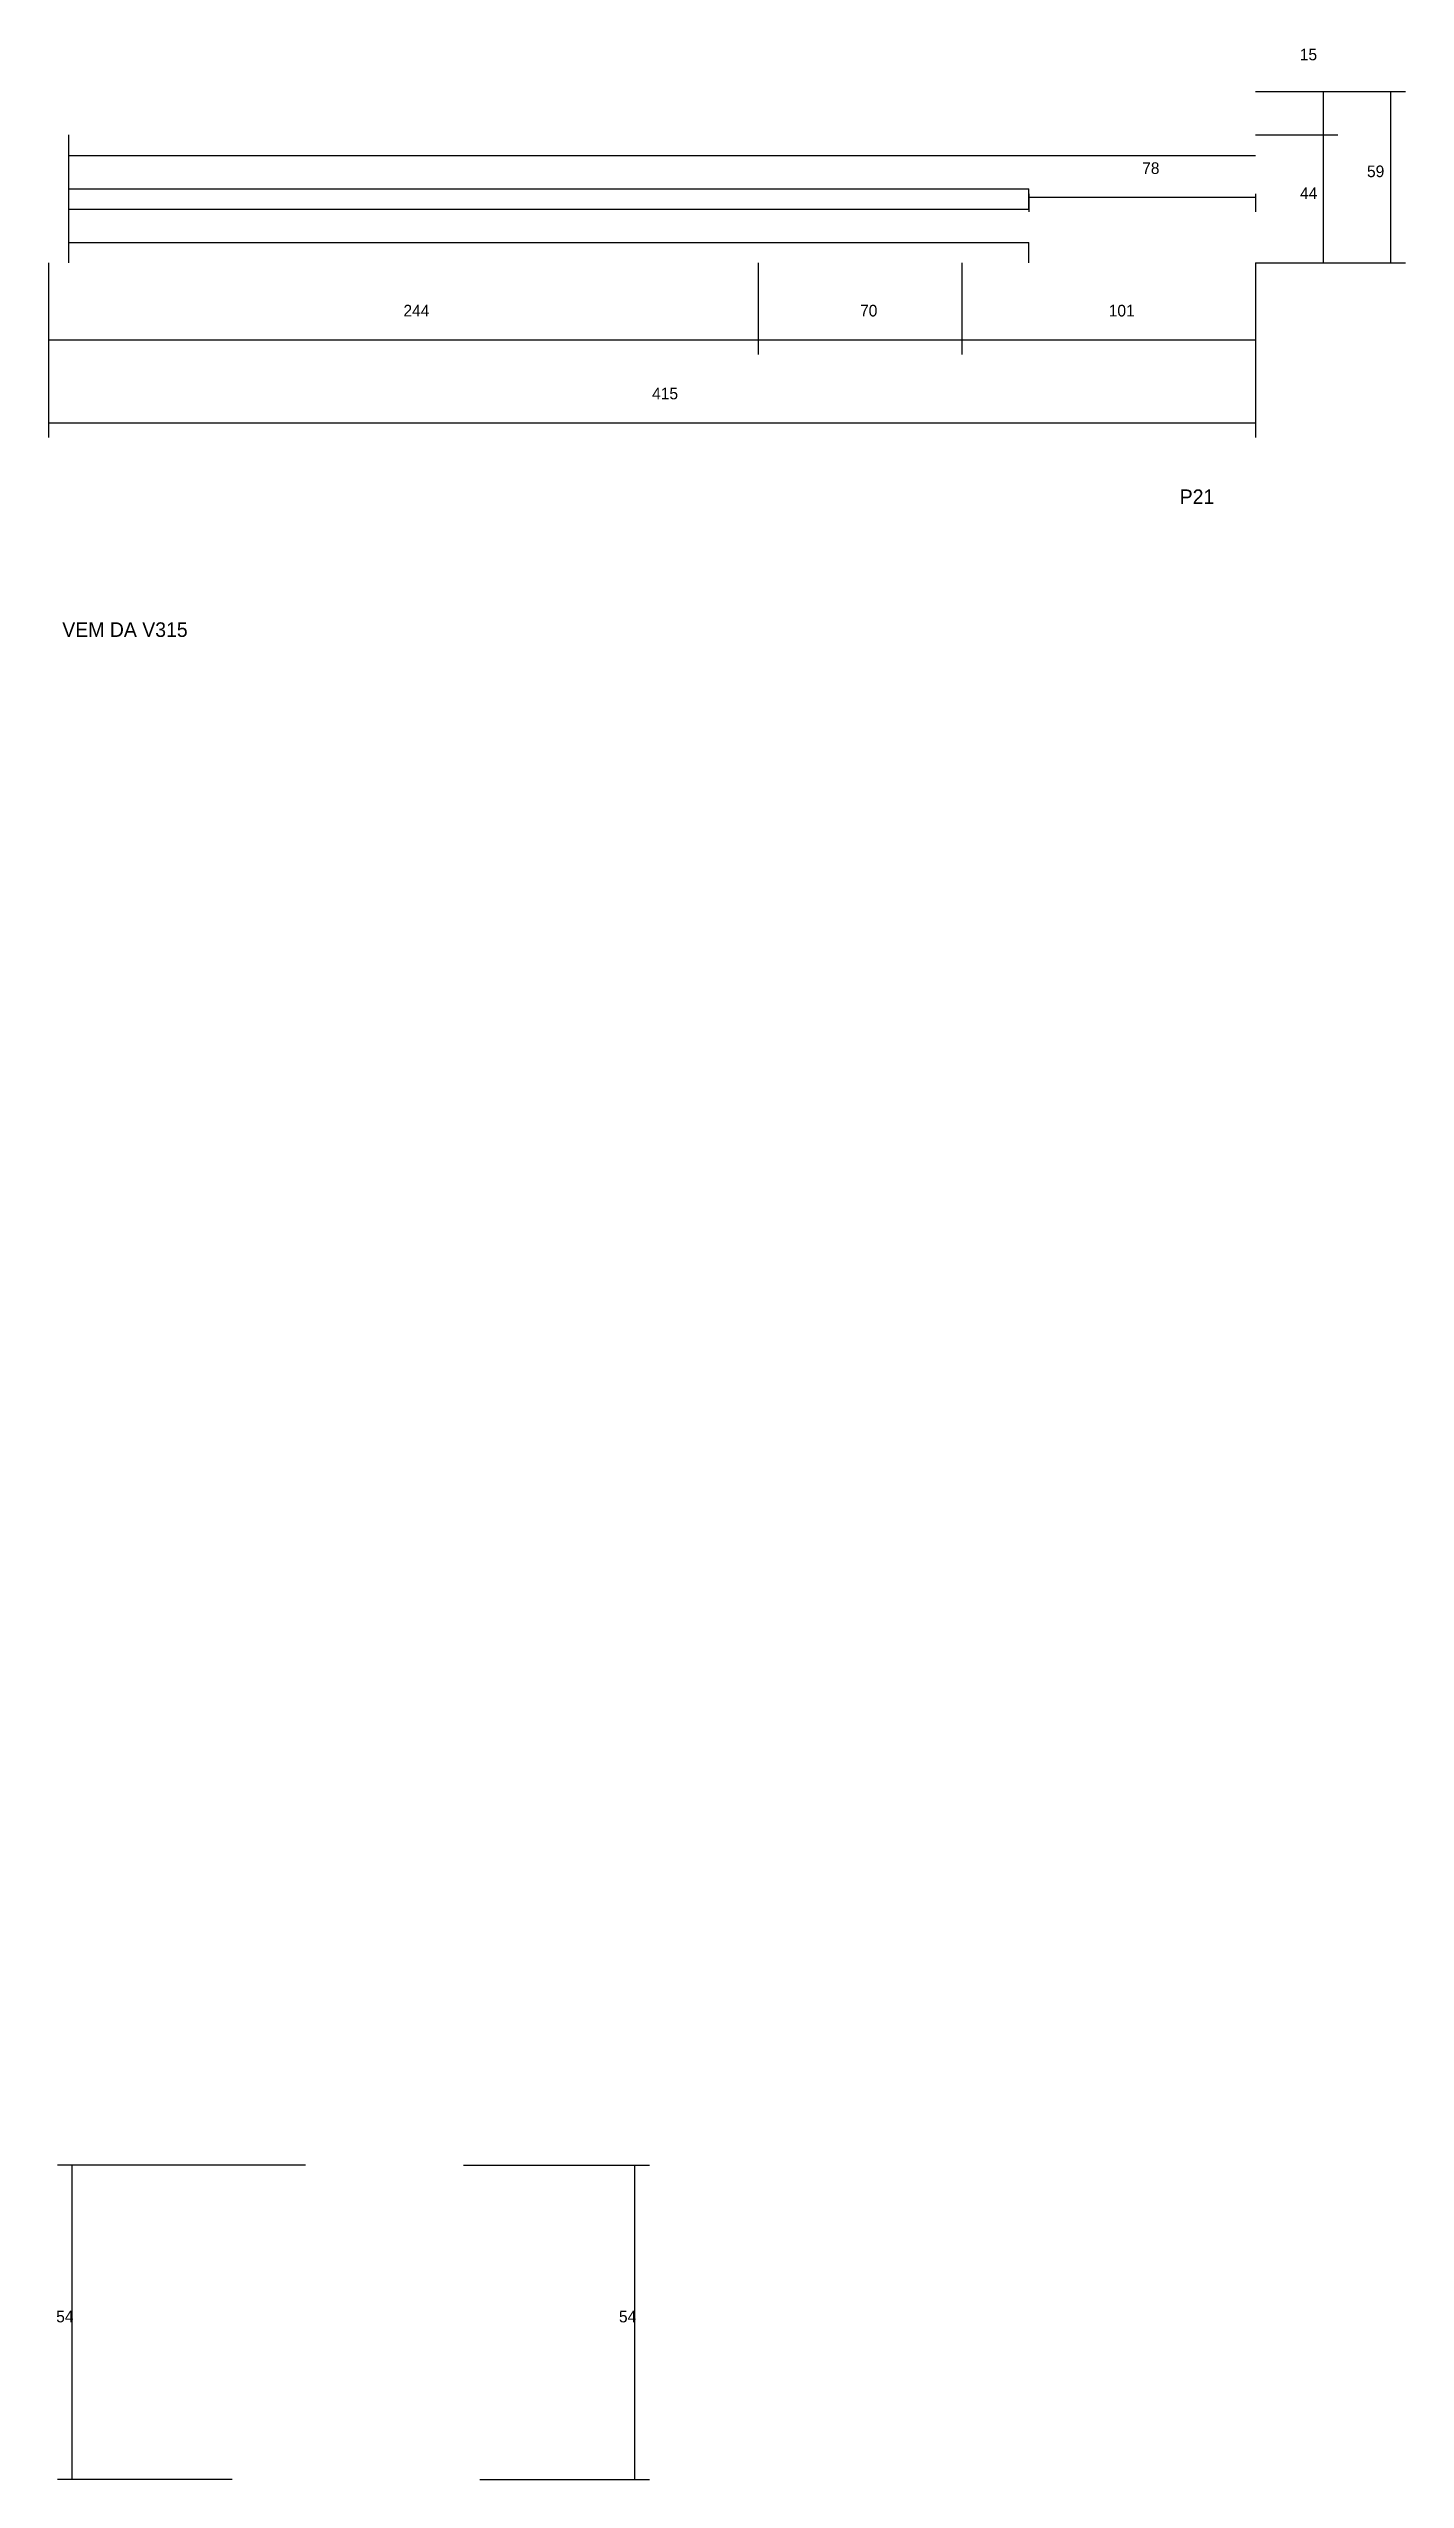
# Model space of a CAD drawing. Header units: metres. Extents: x 3266 to 9174, y 2161 to 3125.
# Drawn here: x 8004 to 8471, y 2181 to 3017 of the extents above; entities that cross this region are included whole.
import ezdxf

# ---------------------------------------------------------------- set-up
doc = ezdxf.new("R2010")
doc.units = ezdxf.units.M
for name, color, linetype in [('COTA', 241, 'Continuous'), ('NOMENCLATURA', 7, 'Continuous'), ('SARR_2.2x7', 40, 'Continuous'), ('Texto Seção', 7, 'Continuous')]:
    doc.layers.add(name, color=color, linetype=linetype)

msp = doc.modelspace()

# ---------------------------------------------------------------- texts
at = {"layer": 'COTA'}
for s, p in [('15', (8434.4, 3013.2)), ('78', (8380.2, 2974.1)), ('59', (8457.5, 2973)), ('44', (8434.5, 2965.5)), ('244', (8126.2, 2925.1)), ('70', (8283.2, 2925.1)), ('101', (8368.7, 2925.1)), ('415', (8211.7, 2896.6)), ('54', (8006.8, 2235.3)), ('54', (8200.3, 2235.3))]:
    msp.add_text(s, height=4, dxfattribs=at).set_placement(p)
at = {"layer": 'NOMENCLATURA'}
msp.add_text('P21', height=5, dxfattribs=at).set_placement((8393.1, 2860.6))
at = {"layer": 'Texto Seção'}
msp.add_text('VEM DA V315', height=5, dxfattribs=at).set_placement((8008.9, 2814.9))

# ---------------------------------------------------------------- linework, layer by layer
at = {"layer": 'COTA'}
for p, q in [((8419.2, 3002.5), (8447.5, 3002.5)), ((8419.2, 3002.5), (8470.7, 3002.5)), ((8442.5, 2987.5), (8442.5, 3002.5)), ((8465.7, 2943.5), (8465.7, 3002.5)), ((8419.2, 2987.5), (8447.5, 2987.5)), ((8419.2, 2987.5), (8447.5, 2987.5)), ((8442.5, 2943.5), (8442.5, 2987.5)), ((8341.2, 2967.3), (8341.2, 2961.1)), ((8341.2, 2966.1), (8419.2, 2966.1)), ((8419.2, 2967.3), (8419.2, 2961.1)), ((8004.2, 2943.5), (8004.2, 2912)), ((8004.2, 2943.5), (8004.2, 2883.5)), ((8248.2, 2943.5), (8248.2, 2912)), ((8248.2, 2943.5), (8248.2, 2912)), ((8318.2, 2943.5), (8318.2, 2912)), ((8318.2, 2943.5), (8318.2, 2912)), ((8419.2, 2943.5), (8419.2, 2912)), ((8419.2, 2943.5), (8419.2, 2883.5)), ((8419.2, 2943.5), (8447.5, 2943.5)), ((8419.2, 2943.5), (8470.7, 2943.5)), ((8004.2, 2917), (8248.2, 2917)), ((8248.2, 2917), (8318.2, 2917)), ((8318.2, 2917), (8419.2, 2917)), ((8004.2, 2888.5), (8419.2, 2888.5)), ((8092.5, 2289.3), (8007.3, 2289.3)), ((8012.3, 2181.3), (8012.3, 2289.3)), ((8146.9, 2289.3), (8210.8, 2289.3)), ((8205.8, 2181.3), (8205.8, 2289.3)), ((8067.3, 2181.3), (8007.3, 2181.3)), ((8152.5, 2181.3), (8210.8, 2181.3))]:
    msp.add_line(p, q, dxfattribs=at)
at = {"layer": 'SARR_2.2x7'}
for p, q in [((8011.1, 2943.5), (8011.1, 2987.5)), ((8011.1, 2980.5), (8248.2, 2980.5)), ((8248.2, 2980.5), (8318.2, 2980.5)), ((8318.2, 2980.5), (8419.2, 2980.5)), ((8011.1, 2969), (8248.2, 2969)), ((8248.2, 2969), (8318.2, 2969)), ((8318.2, 2969), (8341.2, 2969)), ((8341.2, 2962), (8341.2, 2969)), ((8011.1, 2962), (8248.2, 2962)), ((8248.2, 2962), (8318.2, 2962)), ((8318.2, 2962), (8341.2, 2962)), ((8011.1, 2950.5), (8248.2, 2950.5)), ((8248.2, 2950.5), (8318.2, 2950.5)), ((8318.2, 2950.5), (8341.2, 2950.5)), ((8341.2, 2943.5), (8341.2, 2950.5))]:
    msp.add_line(p, q, dxfattribs=at)

msp.set_redraw_order([(e.dxf.handle, doc.entitydb.next_handle()) for e in msp.query("TEXT MTEXT ATTDEF DIMENSION ARC_DIMENSION")])  # texts and dimensions are drawn at this point

doc.saveas('drawing.dxf')
